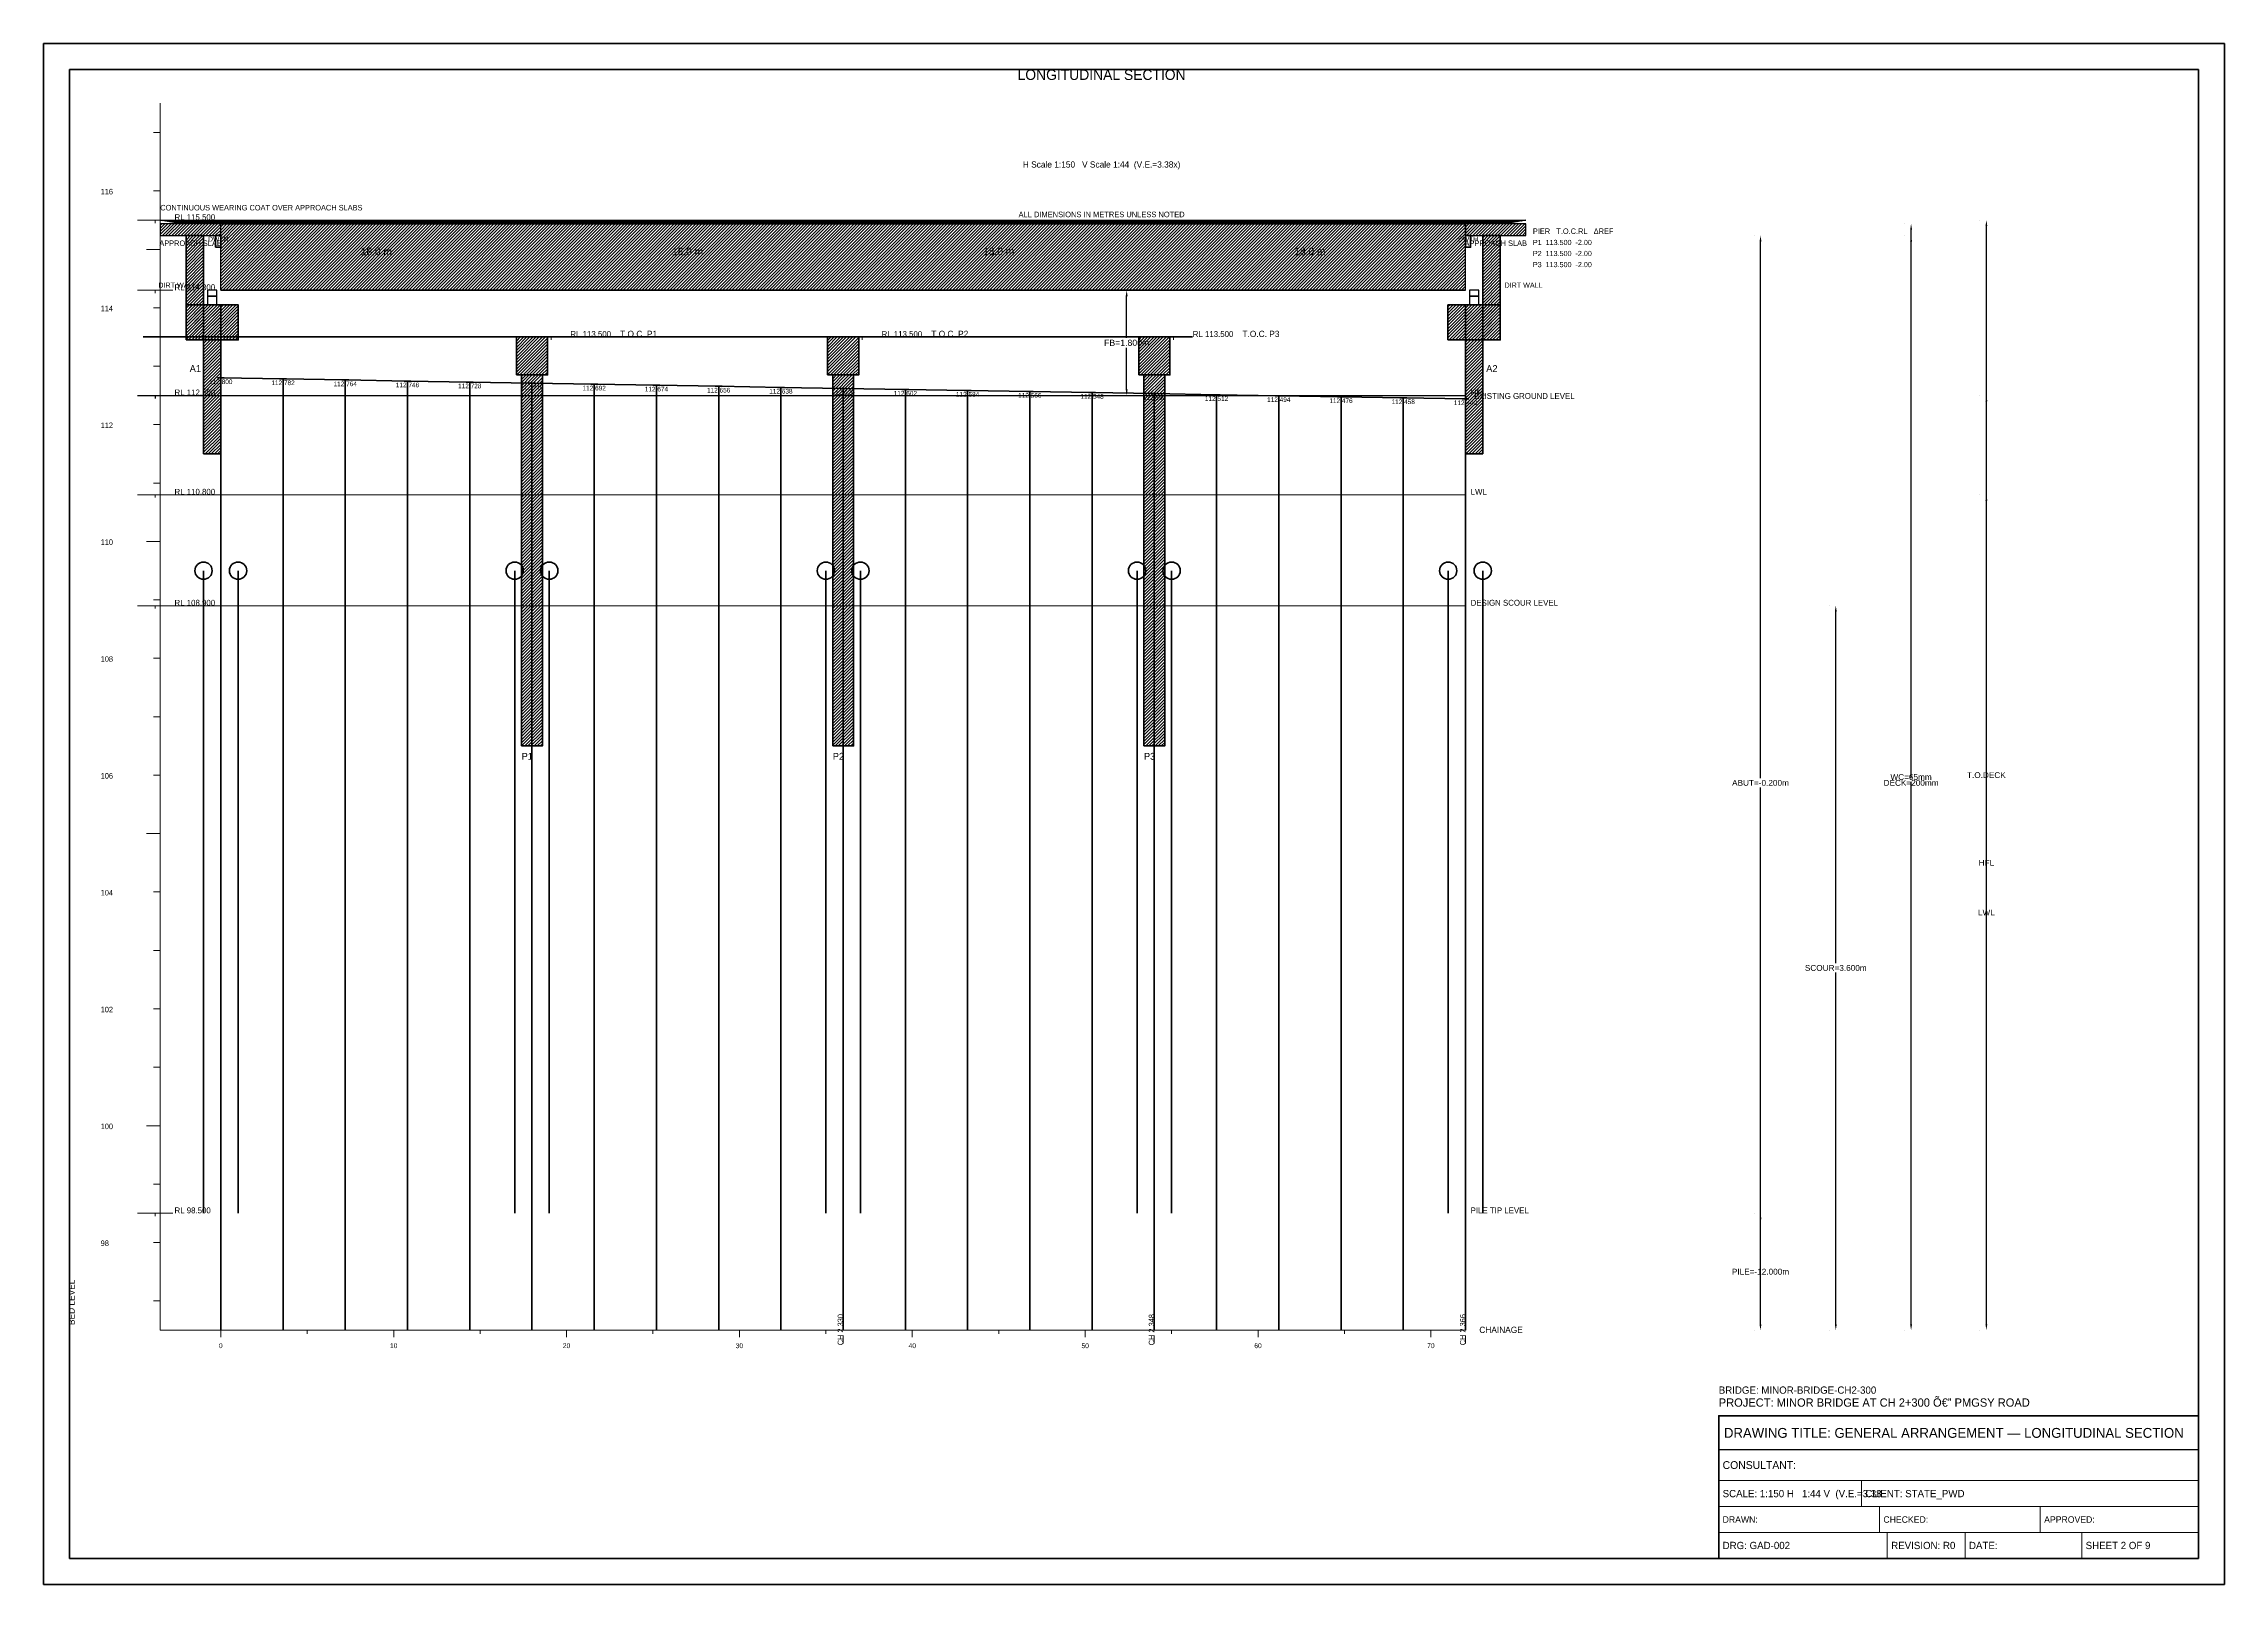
# Model space of a CAD drawing. Header units: metres. Extents: x 0 to 841, y 0 to 594.
import ezdxf
from ezdxf.enums import TextEntityAlignment as Align

# ---------------------------------------------------------------- set-up
doc = ezdxf.new("R2010")
doc.units = ezdxf.units.M
doc.linetypes.add('DASHED', pattern=[0.5, 0.375, -0.125])
doc.linetypes.add('DASHED2', pattern=[0.25, 0.1875, -0.0625])
for name, color, linetype, lineweight in [('ABUT-PROF', 4, 'Continuous', 50), ('BORDER-INNER', 7, 'Continuous', 35), ('BORDER-OUTER', 7, 'Continuous', 70), ('CIVIL-CHAINAGE', 7, 'Continuous', 18), ('CIVIL-GROUND', 3, 'Continuous', 35), ('CIVIL-HFL', 5, 'DASHED', 25), ('CIVIL-LWL', 4, 'DASHED', 18), ('CIVIL-ROAD', 7, 'Continuous', 25), ('CIVIL-SCOUR', 1, 'DASHED2', 18), ('DIM-CHAINAGE', 3, 'Continuous', 18), ('DIM-LEVEL', 3, 'Continuous', 18), ('DIM-LINEAR', 3, 'Continuous', 18), ('FOUND-PILE', 4, 'Continuous', 35), ('STRUC-HATCHING', 8, 'Continuous', 18), ('STRUC-SECTION', 2, 'Continuous', 35), ('SUB-ABUT', 3, 'Continuous', 35), ('SUB-BEARING', 5, 'Continuous', 25), ('SUB-DIRT-WALL', 3, 'Continuous', 35), ('SUB-PIER', 2, 'Continuous', 35), ('SUPER-DECK', 2, 'Continuous', 50), ('SUPER-WEARING', 8, 'Continuous', 25), ('TEXT-GENERAL', 7, 'Continuous', 18), ('TEXT-HEADER', 7, 'Continuous', 25), ('TEXT-LEVEL', 5, 'Continuous', 18), ('TEXT-SPEC', 7, 'Continuous', 13), ('TEXT-TITLE', 7, 'Continuous', 25), ('TITLEBLK-BOX', 7, 'Continuous', 50), ('TITLEBLK-TEXT', 7, 'Continuous', 18)]:
    doc.layers.add(name, color=color, linetype=linetype, lineweight=lineweight)
doc.styles.add('BRIDGE_STD', font='Arial.ttf')
doc.dimstyles.new('pmb100', dxfattribs={"dimtxt": 2.5, "dimasz": 0.9375, "dimexe": 2.5, "dimexo": 2.5, "dimtad": 0, "dimtih": 1, "dimdec": 0, "dimtxsty": 'BRIDGE_STD', "dimcen": 2.5, "dimazin": 3, "dimtfac": 1, "dimtmove": 0, "dimatfit": 3})

msp = doc.modelspace()

# ---------------------------------------------------------------- hatches: boundary and pattern name
at = {"layer": 'STRUC-HATCHING'}
h = msp.add_hatch(dxfattribs=at)
h.set_pattern_fill('ANSI31', scale=0.266667)
h.paths.add_polyline_path([(45, 519.98), (68.33, 519.98), (68.33, 524.49), (45, 524.49)])
h = msp.add_hatch(dxfattribs=at)
h.set_pattern_fill('ANSI31', scale=0.2666667)
h.paths.add_polyline_path([(68.33, 498.92), (548.33, 498.92), (548.33, 524.49), (68.33, 524.49)])
h = msp.add_hatch(dxfattribs=at)
h.set_pattern_fill('ANSI31', scale=0.2666667)
h.paths.add_polyline_path([(548.33, 519.98), (571.67, 519.98), (571.67, 524.49), (548.33, 524.49)])
h = msp.add_hatch(dxfattribs=at)
h.set_pattern_fill('ANSI31', scale=0.266667)
h.paths.add_polyline_path([(54.91, 479.78), (61.67, 479.78), (61.67, 519.98), (54.91, 519.98)])
h = msp.add_hatch(dxfattribs=at)
h.set_pattern_fill('ANSI31', scale=0.2666667)
h.paths.add_polyline_path([(555, 479.78), (561.76, 479.78), (561.76, 519.98), (555, 519.98)])
h = msp.add_hatch(dxfattribs=at)
h.set_pattern_fill('ANSI31', scale=0.266667)
h.paths.add_polyline_path([(54.91, 479.78), (75.09, 479.78), (75.09, 493.29), (54.91, 493.29)])
h = msp.add_hatch(dxfattribs=at)
h.set_pattern_fill('ANSI31', scale=0.266667)
h.paths.add_polyline_path([(61.67, 435.86), (68.33, 435.86), (68.33, 493.29), (61.67, 493.29)])
h = msp.add_hatch(dxfattribs=at)
h.set_pattern_fill('ANSI31', scale=0.2666667)
h.paths.add_polyline_path([(541.58, 479.78), (561.76, 479.78), (561.76, 493.29), (541.58, 493.29)])
h = msp.add_hatch(dxfattribs=at)
h.set_pattern_fill('ANSI31', scale=0.2666667)
h.paths.add_polyline_path([(548.33, 435.86), (555, 435.86), (555, 493.29), (548.33, 493.29)])
h = msp.add_hatch(dxfattribs=at)
h.set_pattern_fill('ANSI31', scale=0.266667)
h.paths.add_polyline_path([(182.33, 466.26), (194.33, 466.26), (194.33, 480.9), (182.33, 480.9)])
h = msp.add_hatch(dxfattribs=at)
h.set_pattern_fill('ANSI31', scale=0.266667)
h.paths.add_polyline_path([(302.33, 466.26), (314.33, 466.26), (314.33, 480.9), (302.33, 480.9)])
h = msp.add_hatch(dxfattribs=at)
h.set_pattern_fill('ANSI31', scale=0.266667)
h.paths.add_polyline_path([(422.33, 466.26), (434.33, 466.26), (434.33, 480.9), (422.33, 480.9)])
h = msp.add_hatch(dxfattribs=at)
h.set_pattern_fill('ANSI31', scale=0.266667)
h.paths.add_polyline_path([(184.33, 323.24), (192.33, 323.24), (192.33, 466.26), (184.33, 466.26)])
h = msp.add_hatch(dxfattribs=at)
h.set_pattern_fill('ANSI31', scale=0.266667)
h.paths.add_polyline_path([(304.33, 323.24), (312.33, 323.24), (312.33, 466.26), (304.33, 466.26)])
h = msp.add_hatch(dxfattribs=at)
h.set_pattern_fill('ANSI31', scale=0.266667)
h.paths.add_polyline_path([(424.33, 323.24), (432.33, 323.24), (432.33, 466.26), (424.33, 466.26)])
at = {"layer": 'SUPER-WEARING'}
h = msp.add_hatch(dxfattribs=at)
h.set_pattern_fill('SOLID')
h.paths.add_polyline_path([(45, 525.95), (571.67, 525.95), (563, 524.49), (53.67, 524.49)])

# ---------------------------------------------------------------- linework, layer by layer
at = {"layer": 'ABUT-PROF', "lineweight": 35}
for points in [[(66.33, 515.48), (68.33, 515.48), (68.33, 519.98), (66.33, 519.98), (66.33, 515.48)], [(548.33, 515.48), (550.33, 515.48), (550.33, 519.98), (548.33, 519.98), (548.33, 515.48)]]:
    msp.add_lwpolyline(points, dxfattribs=at)
at = {"layer": 'BORDER-INNER'}
msp.add_lwpolyline([(10, 10), (831, 10), (831, 584), (10, 584), (10, 10)], dxfattribs=at)
at = {"layer": 'BORDER-OUTER'}
msp.add_lwpolyline([(0, 0), (841, 0), (841, 594), (0, 594), (0, 0)], dxfattribs=at)
at = {"layer": 'CIVIL-CHAINAGE'}
for p, q in [((45, 98), (548.33, 98)), ((68.33, 98), (68.33, 95.33)), ((101.67, 98), (101.67, 96.53)), ((135, 98), (135, 95.33)), ((168.33, 98), (168.33, 96.53)), ((201.67, 98), (201.67, 95.33)), ((235, 98), (235, 96.53)), ((268.33, 98), (268.33, 95.33)), ((301.67, 98), (301.67, 96.53)), ((308.33, 96), (308.33, 92.8)), ((335, 98), (335, 95.33)), ((368.33, 98), (368.33, 96.53)), ((401.67, 98), (401.67, 95.33)), ((428.33, 96), (428.33, 92.8)), ((435, 98), (435, 96.53)), ((468.33, 98), (468.33, 95.33)), ((501.67, 98), (501.67, 96.53)), ((535, 98), (535, 95.33)), ((548.33, 96), (548.33, 92.8))]:
    msp.add_line(p, q, dxfattribs=at)
at = {"layer": 'CIVIL-GROUND', "color": 3}
for p, q in [((67, 465.14), (69.67, 465.14)), ((91, 464.73), (93.67, 464.73)), ((115, 464.33), (117.67, 464.33)), ((139, 463.92), (141.67, 463.92)), ((163, 463.52), (165.67, 463.52)), ((187, 463.11), (189.67, 463.11)), ((211, 462.71), (213.67, 462.71)), ((235, 462.3), (237.67, 462.3)), ((259, 461.89), (261.67, 461.89)), ((283, 461.49), (285.67, 461.49)), ((307, 461.08), (309.67, 461.08)), ((331, 460.68), (333.67, 460.68)), ((355, 460.27), (357.67, 460.27)), ((379, 459.87), (381.67, 459.87)), ((403, 459.46), (405.67, 459.46)), ((427, 459.06), (429.67, 459.06)), ((451, 458.65), (453.67, 458.65)), ((475, 458.25), (477.67, 458.25)), ((499, 457.84), (501.67, 457.84)), ((523, 457.43), (525.67, 457.43)), ((547, 457.03), (549.67, 457.03))]:
    msp.add_line(p, q, dxfattribs=at)
at = {"layer": 'CIVIL-GROUND', "color": 8, "linetype": 'DASHED2'}
for p, q in [((68.33, 465.14), (68.33, 98)), ((92.33, 464.73), (92.33, 98)), ((116.33, 464.33), (116.33, 98)), ((140.33, 463.92), (140.33, 98)), ((164.33, 463.52), (164.33, 98)), ((188.33, 463.11), (188.33, 98)), ((212.33, 462.71), (212.33, 98)), ((236.33, 462.3), (236.33, 98)), ((260.33, 461.89), (260.33, 98)), ((284.33, 461.49), (284.33, 98)), ((308.33, 461.08), (308.33, 98)), ((332.33, 460.68), (332.33, 98)), ((356.33, 460.27), (356.33, 98)), ((380.33, 459.87), (380.33, 98)), ((404.33, 459.46), (404.33, 98)), ((428.33, 459.06), (428.33, 98)), ((452.33, 458.65), (452.33, 98)), ((476.33, 458.25), (476.33, 98)), ((500.33, 457.84), (500.33, 98)), ((524.33, 457.43), (524.33, 98)), ((548.33, 457.03), (548.33, 98))]:
    msp.add_line(p, q, dxfattribs=at)
at = {"layer": 'CIVIL-GROUND', "color": 3}
msp.add_lwpolyline([(68.33, 465.14), (92.33, 464.73), (116.33, 464.33), (140.33, 463.92), (164.33, 463.52), (188.33, 463.11), (212.33, 462.71), (236.33, 462.3), (260.33, 461.89), (284.33, 461.49), (308.33, 461.08), (332.33, 460.68), (356.33, 460.27), (380.33, 459.87), (404.33, 459.46), (428.33, 459.06), (452.33, 458.65), (476.33, 458.25), (500.33, 457.84), (524.33, 457.43), (548.33, 457.03)], dxfattribs=at)
at = {"layer": 'CIVIL-HFL'}
for p, q in [((36.2, 458.38), (49.8, 458.38)), ((43, 458.38), (43, 457.25))]:
    msp.add_line(p, q, dxfattribs=at)
at = {"layer": 'CIVIL-HFL', "color": 5}
msp.add_line((45, 458.38), (548.33, 458.38), dxfattribs=at)
at = {"layer": 'CIVIL-LWL'}
for p, q in [((36.2, 420.09), (49.8, 420.09)), ((43, 420.09), (43, 418.96))]:
    msp.add_line(p, q, dxfattribs=at)
at = {"layer": 'CIVIL-LWL', "color": 4}
msp.add_line((45, 420.09), (548.33, 420.09), dxfattribs=at)
at = {"layer": 'CIVIL-ROAD', "lineweight": 25}
for points in [[(45, 519.98), (68.33, 519.98), (68.33, 524.49), (45, 524.49), (45, 519.98)], [(548.33, 519.98), (571.67, 519.98), (571.67, 524.49), (548.33, 524.49), (548.33, 519.98)]]:
    msp.add_lwpolyline(points, dxfattribs=at)
at = {"layer": 'CIVIL-SCOUR'}
for p, q in [((36.2, 377.3), (49.8, 377.3)), ((43, 377.3), (43, 376.16))]:
    msp.add_line(p, q, dxfattribs=at)
at = {"layer": 'CIVIL-SCOUR', "color": 1}
msp.add_line((45, 377.3), (548.33, 377.3), dxfattribs=at)
at = {"layer": 'DIM-LEVEL'}
for p, q in [((45, 98), (45, 571)), ((42.33, 559.74), (45, 559.74)), ((42.33, 537.21), (45, 537.21)), ((36.2, 525.95), (49.8, 525.95)), ((43, 525.95), (43, 524.82)), ((39.67, 514.69), (45, 514.69)), ((36.2, 498.92), (49.8, 498.92)), ((43, 498.92), (43, 497.79)), ((42.33, 492.17), (45, 492.17)), ((188.87, 480.9), (202.47, 480.9)), ((195.67, 480.9), (195.67, 479.77)), ((308.87, 480.9), (322.47, 480.9)), ((315.67, 480.9), (315.67, 479.77)), ((428.87, 480.9), (442.47, 480.9)), ((435.67, 480.9), (435.67, 479.77)), ((42.33, 469.64), (45, 469.64)), ((42.33, 447.12), (45, 447.12)), ((42.33, 424.6), (45, 424.6)), ((39.67, 402.07), (45, 402.07)), ((42.33, 379.55), (45, 379.55)), ((42.33, 357.02), (45, 357.02)), ((42.33, 334.5), (45, 334.5)), ((42.33, 311.98), (45, 311.98)), ((39.67, 289.45), (45, 289.45)), ((42.33, 266.93), (45, 266.93)), ((42.33, 244.4), (45, 244.4)), ((42.33, 221.88), (45, 221.88)), ((42.33, 199.36), (45, 199.36)), ((39.67, 176.83), (45, 176.83)), ((42.33, 154.31), (45, 154.31)), ((36.2, 143.05), (49.8, 143.05)), ((43, 143.05), (43, 141.91)), ((42.33, 131.79), (45, 131.79)), ((42.33, 109.26), (45, 109.26))]:
    msp.add_line(p, q, dxfattribs=at)
at = {"layer": 'FOUND-PILE', "lineweight": 35}
for p, q in [((61.67, 390.81), (61.67, 143.05)), ((75, 390.81), (75, 143.05)), ((181.67, 390.81), (181.67, 143.05)), ((195, 390.81), (195, 143.05)), ((301.67, 390.81), (301.67, 143.05)), ((315, 390.81), (315, 143.05)), ((421.67, 390.81), (421.67, 143.05)), ((435, 390.81), (435, 143.05)), ((541.67, 390.81), (541.67, 143.05)), ((555, 390.81), (555, 143.05))]:
    msp.add_line(p, q, dxfattribs=at)
at = {"layer": 'FOUND-PILE'}
for centre in [(61.67, 390.81), (75, 390.81), (181.67, 390.81), (195, 390.81), (301.67, 390.81), (315, 390.81), (421.67, 390.81), (435, 390.81), (541.67, 390.81), (555, 390.81)]:
    msp.add_circle(centre, 3.33, dxfattribs=at)
at = {"layer": 'STRUC-SECTION', "color": 8, "linetype": 'DASHED'}
for p in [(203, 480.9), (323, 480.9), (443, 480.9)]:
    msp.add_line(p, (38.33, 480.9), dxfattribs=at)
at = {"layer": 'SUB-ABUT', "lineweight": 30}
for points in [[(63.17, 493.29), (66.83, 493.29), (66.83, 496.67), (63.17, 496.67), (63.17, 493.29)], [(549.83, 493.29), (553.5, 493.29), (553.5, 496.67), (549.83, 496.67), (549.83, 493.29)]]:
    msp.add_lwpolyline(points, dxfattribs=at)
at = {"layer": 'SUB-ABUT', "lineweight": 40}
for points in [[(54.91, 479.78), (75.09, 479.78), (75.09, 493.29), (54.91, 493.29), (54.91, 479.78)], [(61.67, 435.86), (68.33, 435.86), (68.33, 493.29), (61.67, 493.29), (61.67, 435.86)], [(541.58, 479.78), (561.76, 479.78), (561.76, 493.29), (541.58, 493.29), (541.58, 479.78)], [(548.33, 435.86), (555, 435.86), (555, 493.29), (548.33, 493.29), (548.33, 435.86)]]:
    msp.add_lwpolyline(points, dxfattribs=at)
at = {"layer": 'SUB-BEARING', "lineweight": 30}
for points in [[(63.17, 496.67), (66.83, 496.67), (66.83, 498.92), (63.17, 498.92), (63.17, 496.67)], [(549.83, 496.67), (553.5, 496.67), (553.5, 498.92), (549.83, 498.92), (549.83, 496.67)]]:
    msp.add_lwpolyline(points, dxfattribs=at)
at = {"layer": 'SUB-DIRT-WALL', "lineweight": 40}
for points in [[(54.91, 479.78), (61.67, 479.78), (61.67, 519.98), (54.91, 519.98), (54.91, 479.78)], [(555, 479.78), (561.76, 479.78), (561.76, 519.98), (555, 519.98), (555, 479.78)]]:
    msp.add_lwpolyline(points, dxfattribs=at)
at = {"layer": 'SUB-PIER', "lineweight": 40}
for points in [[(182.33, 466.26), (194.33, 466.26), (194.33, 480.9), (182.33, 480.9), (182.33, 466.26)], [(302.33, 466.26), (314.33, 466.26), (314.33, 480.9), (302.33, 480.9), (302.33, 466.26)], [(422.33, 466.26), (434.33, 466.26), (434.33, 480.9), (422.33, 480.9), (422.33, 466.26)], [(184.33, 323.24), (192.33, 323.24), (192.33, 466.26), (184.33, 466.26), (184.33, 323.24)], [(304.33, 323.24), (312.33, 323.24), (312.33, 466.26), (304.33, 466.26), (304.33, 323.24)], [(424.33, 323.24), (432.33, 323.24), (432.33, 466.26), (424.33, 466.26), (424.33, 323.24)]]:
    msp.add_lwpolyline(points, dxfattribs=at)
at = {"layer": 'SUPER-DECK'}
for p, q in [((68.33, 524.49), (548.33, 524.49)), ((68.33, 498.92), (548.33, 498.92))]:
    msp.add_line(p, q, dxfattribs=at)
at = {"layer": 'SUPER-DECK', "lineweight": 25}
for p, q in [((68.33, 498.92), (68.33, 524.49)), ((548.33, 498.92), (548.33, 524.49))]:
    msp.add_line(p, q, dxfattribs=at)
at = {"layer": 'SUPER-WEARING', "lineweight": 25}
msp.add_lwpolyline([(45, 525.95), (571.67, 525.95), (563, 524.49), (53.67, 524.49), (45, 525.95)], dxfattribs=at)
at = {"layer": 'TITLEBLK-BOX', "lineweight": 50}
msp.add_lwpolyline([(646, 10), (831, 10), (831, 65), (646, 65), (646, 10)], dxfattribs=at)
at = {"layer": 'TITLEBLK-BOX', "lineweight": 30}
msp.add_lwpolyline([(646, 52), (831, 52), (831, 65), (646, 65), (646, 52)], dxfattribs=at)
at = {"layer": 'TITLEBLK-BOX', "lineweight": 18}
for points in [[(646, 40), (831, 40), (831, 52), (646, 52), (646, 40)], [(646, 30), (701, 30), (701, 40), (646, 40), (646, 30)], [(701, 30), (831, 30), (831, 40), (701, 40), (701, 30)], [(646, 20), (708, 20), (708, 30), (646, 30), (646, 20)], [(708, 20), (770, 20), (770, 30), (708, 30), (708, 20)], [(770, 20), (831, 20), (831, 30), (770, 30), (770, 20)], [(646, 10), (711, 10), (711, 20), (646, 20), (646, 10)], [(711, 10), (741, 10), (741, 20), (711, 20), (711, 10)], [(741, 10), (786, 10), (786, 20), (741, 20), (741, 10)], [(786, 10), (831, 10), (831, 20), (786, 20), (786, 10)]]:
    msp.add_lwpolyline(points, dxfattribs=at)

# ---------------------------------------------------------------- texts
at = {"layer": 'CIVIL-GROUND', "color": 3}
msp.add_text('EXISTING GROUND LEVEL', height=2.2667, dxfattribs=at).set_placement((551.67, 457.03))
at = {"layer": 'CIVIL-HFL', "color": 5}
msp.add_text('HFL', height=2.267, dxfattribs=at).set_placement((550.33, 458.38))
at = {"layer": 'CIVIL-LWL', "color": 4}
msp.add_text('LWL', height=2.267, dxfattribs=at).set_placement((550.33, 420.09))
at = {"layer": 'CIVIL-SCOUR', "color": 1}
msp.add_text('DESIGN SCOUR LEVEL', height=2.2667, dxfattribs=at).set_placement((550.33, 377.3))
at = {"layer": 'DIM-CHAINAGE'}
for s, p in [('CH 2.330', (308.33, 92.16)), ('CH 2.348', (428.33, 92.16)), ('CH 2.366', (548.33, 92.16))]:
    msp.add_text(s, height=2.133, rotation=90, dxfattribs=at).set_placement(p)
at = {"layer": 'TEXT-GENERAL'}
for p in [(128.33, 512.44), (248.33, 512.44), (368.33, 512.44), (488.33, 512.44)]:
    msp.add_text('18.0 m', height=2.933, dxfattribs=at).set_placement(p, align=Align.CENTER)
for s, height, p in [('A1', 2.667, (56.33, 467.39)), ('A2', 2.667, (556.33, 467.39)), ('P1', 2.667, (184.33, 317.9)), ('P2', 2.667, (304.33, 317.9)), ('P3', 2.667, (424.33, 317.9)), ('PILE TIP LEVEL', 2.2667, (550.33, 143.05))]:
    msp.add_text(s, height=height, dxfattribs=at).set_placement(p)
at = {"layer": 'TEXT-HEADER'}
msp.add_text('LONGITUDINAL SECTION', height=4, dxfattribs=at).set_placement((408, 580), align=Align.CENTER)
for s, height, p in [('PIER   T.O.C.RL   ΔREF', 2.1333, (574.33, 520.62)), ('T.O.C. P1', 2.4, (222.33, 480.9)), ('T.O.C. P2', 2.4, (342.33, 480.9)), ('T.O.C. P3', 2.4, (462.33, 480.9))]:
    msp.add_text(s, height=height, dxfattribs=at).set_placement(p)
at = {"layer": 'TEXT-LEVEL'}
for s, height, p in [('116', 2.133, (22, 535.88)), ('RL 115.500', 2.267, (50.48, 525.95)), ('RL 114.300', 2.267, (50.48, 498.92)), ('114', 2.133, (22, 490.83)), ('RL 113.500', 2.267, (203.15, 480.9)), ('RL 113.500', 2.267, (323.15, 480.9)), ('RL 113.500', 2.267, (443.15, 480.9)), ('RL 112.500', 2.267, (50.48, 458.38)), ('112', 2.133, (22, 445.79)), ('RL 110.800', 2.267, (50.48, 420.09)), ('110', 2.133, (22, 400.74)), ('RL 108.900', 2.267, (50.48, 377.3)), ('108', 2.133, (22, 355.69)), ('106', 2.133, (22, 310.64)), ('104', 2.133, (22, 265.6)), ('102', 2.133, (22, 220.55)), ('100', 2.133, (22, 175.5)), ('RL 98.500', 2.267, (50.48, 143.05)), ('98', 2.133, (22, 130.45)), ('CHAINAGE', 2.4, (553.67, 96.93))]:
    msp.add_text(s, height=height, dxfattribs=at).set_placement(p)
at = {"layer": 'TEXT-LEVEL', "color": 8}
for s, p in [('112.800', (68.33, 462.74)), ('112.782', (92.33, 462.33)), ('112.764', (116.33, 461.93)), ('112.746', (140.33, 461.52)), ('112.728', (164.33, 461.12)), ('112.710', (188.33, 460.71)), ('112.692', (212.33, 460.31)), ('112.674', (236.33, 459.9)), ('112.656', (260.33, 459.49)), ('112.638', (284.33, 459.09)), ('112.620', (308.33, 458.68)), ('112.602', (332.33, 458.28)), ('112.584', (356.33, 457.87)), ('112.566', (380.33, 457.47)), ('112.548', (404.33, 457.06)), ('112.530', (428.33, 456.66)), ('112.512', (452.33, 456.25)), ('112.494', (476.33, 455.85)), ('112.476', (500.33, 455.44)), ('112.458', (524.33, 455.03)), ('112.440', (548.33, 454.63))]:
    msp.add_text(s, height=1.8, dxfattribs=at).set_placement(p, align=Align.CENTER)
at = {"layer": 'TEXT-LEVEL'}
msp.add_text('BED LEVEL', height=2.4, rotation=90, dxfattribs=at).set_placement((12, 100))
for s, height, p in [('0', 1.87, (68.33, 91.07)), ('10', 1.867, (135, 91.07)), ('20', 1.867, (201.67, 91.07)), ('30', 1.867, (268.33, 91.07)), ('40', 1.867, (335, 91.07)), ('50', 1.867, (401.67, 91.07)), ('60', 1.867, (468.33, 91.07)), ('70', 1.867, (535, 91.07))]:
    msp.add_text(s, height=height, dxfattribs=at).set_placement(p, align=Align.CENTER)
at = {"layer": 'TEXT-SPEC'}
for s, height, p in [('H Scale 1:150   V Scale 1:44  (V.E.=3.38x)', 2.4, (408, 546.21)), ('APPROACH SLAB', 2.1333, (56.67, 515.98)), ('APPROACH SLAB', 2.1333, (560, 515.98))]:
    msp.add_text(s, height=height, dxfattribs=at).set_placement(p, align=Align.CENTER)
at = {"layer": 'TEXT-SPEC', "color": 8}
for s, height, p in [('CONTINUOUS WEARING COAT OVER APPROACH SLABS', 2.1333, (45, 529.69)), ('P1  113.500  -2.00', 2, (574.33, 516.35)), ('P2  113.500  -2.00', 2, (574.33, 512.09)), ('P3  113.500  -2.00', 2, (574.33, 507.82))]:
    msp.add_text(s, height=height, dxfattribs=at).set_placement(p)
msp.add_text('ALL DIMENSIONS IN METRES UNLESS NOTED', height=2.16, dxfattribs=at).set_placement((408, 527.07), align=Align.CENTER)
at = {"layer": 'TEXT-SPEC', "color": 4}
for p in [(67.33, 517.73), (549.33, 517.73)]:
    msp.add_text('DWTH', height=1.867, dxfattribs=at).set_placement(p, align=Align.CENTER)
at = {"layer": 'TEXT-SPEC'}
for p in [(44.24, 499.88), (563.36, 499.88)]:
    msp.add_text('DIRT WALL', height=2, dxfattribs=at).set_placement(p)
at = {"layer": 'TEXT-TITLE'}
for s, height, p in [('PROJECT: MINOR BRIDGE AT CH 2+300 â€” PMGSY ROAD', 3.2, (646, 68.5)), ('DRAWING TITLE: GENERAL ARRANGEMENT — LONGITUDINAL SECTION', 3.8, (648, 56.5))]:
    msp.add_text(s, height=height, dxfattribs=at).set_placement(p)
at = {"layer": 'TITLEBLK-TEXT'}
for s, height, p in [('BRIDGE: MINOR-BRIDGE-CH2-300', 2.8, (646, 73.5)), ('CONSULTANT: ', 3, (647.5, 44.5)), ('SCALE: 1:150 H   1:44 V  (V.E.=3.38', 2.8, (647.5, 33.6)), ('CLIENT: STATE_PWD', 2.8, (702.5, 33.6)), ('DRAWN: ', 2.5, (647.5, 23.75)), ('CHECKED: ', 2.5, (709.5, 23.75)), ('APPROVED: ', 2.5, (771.5, 23.75)), ('DRG: GAD-002', 2.8, (647.5, 13.6)), ('REVISION: R0', 2.8, (712.5, 13.6)), ('DATE: ', 2.8, (742.5, 13.6)), ('SHEET 2 OF 9', 2.8, (787.5, 13.6))]:
    msp.add_text(s, height=height, dxfattribs=at).set_placement(p)

# ---------------------------------------------------------------- dimensions: what is measured, and where the dimension line sits
at = {"layer": 'DIM-LINEAR'}
for base, p1, p2, text, override in [((720.18, 98), (720.18, 98), (720.18, 524.49), 'WC=65mm', {"dimtxt": 2.266667, "dimasz": 2.266667, "dimgap": 0.906667, "dimclrt": 3}), ((749.22, 98), (749.22, 98), (749.22, 525.95), 'T.O.DECK', {"dimtxt": 2.266667, "dimasz": 2.266667, "dimgap": 0.906667, "dimclrt": 3}), ((662.1, 98), (662.1, 98), (662.1, 519.98), 'ABUT=-0.200m', {"dimtxt": 2.266667, "dimasz": 2.266667, "dimgap": 0.906667, "dimclrt": 3}), ((720.18, 98), (720.18, 98), (720.18, 519.98), 'DECK=200mm', {"dimtxt": 2.266667, "dimasz": 2.266667, "dimgap": 0.906667, "dimclrt": 3}), ((417.67, 458.38), (404.33, 458.38), (404.33, 498.92), 'FB=1.800m', {"dimtxt": 2.4, "dimasz": 2.4, "dimgap": 0.96, "dimclrt": 3}), ((749.22, 98), (749.22, 98), (749.22, 458.38), 'HFL', {"dimtxt": 2.266667, "dimasz": 2.266667, "dimgap": 0.906667, "dimclrt": 3}), ((749.22, 98), (749.22, 98), (749.22, 420.09), 'LWL', {"dimtxt": 2.266667, "dimasz": 2.266667, "dimgap": 0.906667, "dimclrt": 3}), ((691.14, 98), (691.14, 98), (691.14, 377.3), 'SCOUR=3.600m', {"dimtxt": 2.266667, "dimasz": 2.266667, "dimgap": 0.906667, "dimclrt": 3}), ((662.1, 98), (662.1, 98), (662.1, 143.05), 'PILE=-12.000m', {"dimtxt": 2.266667, "dimasz": 2.266667, "dimgap": 0.906667, "dimclrt": 3})]:
    msp.add_linear_dim(base=base, p1=p1, p2=p2, angle=90, text=text, dimstyle='pmb100', override=override, dxfattribs=at).render()

doc.saveas('drawing.dxf')
